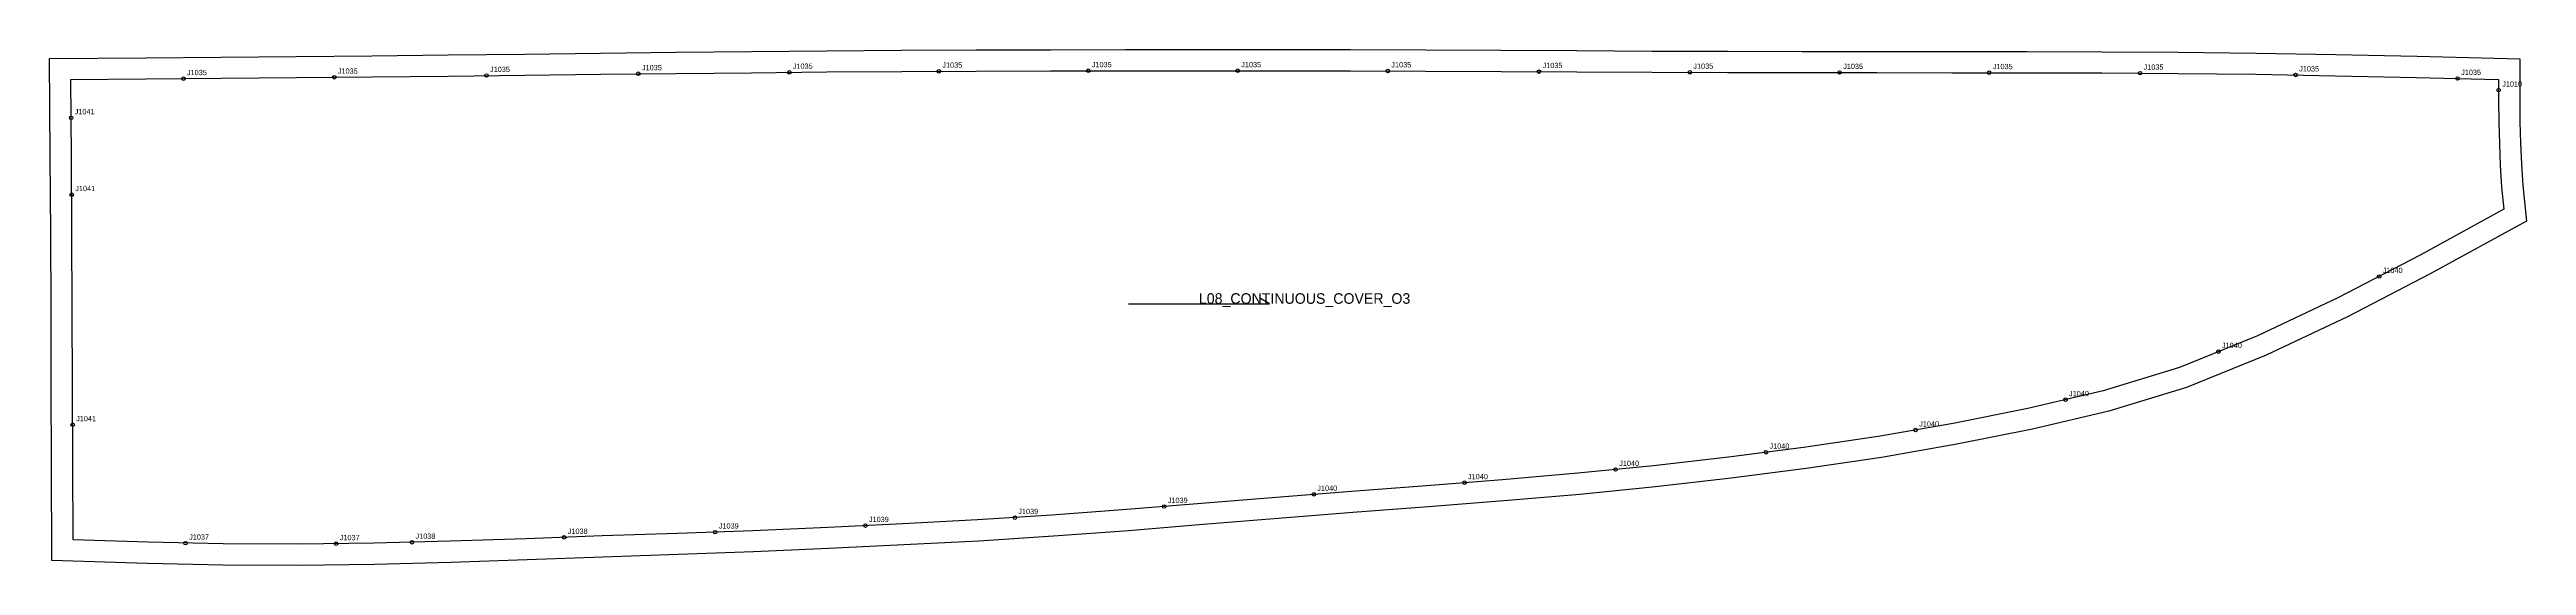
# Model space of a CAD drawing. Header units: millimetres. Extents: x -12 to 1394, y -276 to 17.
import ezdxf

# ---------------------------------------------------------------- set-up
doc = ezdxf.new("R2010")
doc.units = ezdxf.units.MM
for name, color, linetype in [('CUT', 1, 'Continuous'), ('GRAIN', 3, 'Continuous'), ('LABEL', 7, 'Continuous'), ('NOTCH', 2, 'Continuous'), ('SEW', 5, 'Continuous')]:
    doc.layers.add(name, color=color, linetype=linetype)

msp = doc.modelspace()

# ---------------------------------------------------------------- linework, layer by layer
at = {"layer": 'CUT'}
msp.add_lwpolyline([(-12.1, 11.9), (42.5, 12.4), (85.1, 12.7), (127.9, 13.1), (170.8, 13.5), (214.1, 14), (257.4, 14.5), (300.6, 15), (343.4, 15.5), (386.2, 15.9), (428.9, 16.3), (471.4, 16.6), (513.8, 16.8), (556.2, 16.9), (598.6, 17), (641, 17), (683.5, 17), (726, 17), (768.8, 16.8), (811.8, 16.6), (854.7, 16.4), (897.5, 16.2), (940.1, 16.1), (982.6, 16), (1025, 16), (1067.5, 15.9), (1110, 15.9), (1152.7, 15.8), (1195.9, 15.5), (1240.1, 15), (1285.4, 14.2), (1331.5, 13.2), (1389.8, 11.7), (1389.8, -12), (1389.9, -24), (1390.2, -36), (1390.7, -48), (1391.5, -60), (1393.6, -80.3), (1339, -110.2), (1292, -134.6), (1245.8, -156.4), (1200.7, -174.6), (1156.5, -188.1), (1113.3, -198.3), (1070.4, -206.9), (1027.6, -214.3), (984.9, -220.6), (942.2, -226.1), (899.4, -231), (856.4, -235.3), (813.3, -239), (770.4, -242.3), (727.6, -245.6), (685.1, -248.9), (642.6, -252.4), (600.2, -255.9), (557.7, -259.1), (515.2, -261.8), (472.7, -264), (430.2, -266), (387.5, -267.9), (344.7, -269.5), (302, -270.9), (258.9, -272.5), (215.6, -273.9), (172.3, -275), (129.2, -275.6), (86.3, -275.4), (43.5, -274.5), (-10.7, -272.8), (-10.9, -217.7), (-11.1, -174.1), (-11.2, -130.6), (-11.4, -87.1), (-11.7, -43.6), (-12.1, 11.9)], close=True, dxfattribs=at)
at = {"layer": 'GRAIN'}
for p, q in [((680.2, -127.2), (675.2, -124.2)), ((600.2, -127.2), (680.2, -127.2))]:
    msp.add_line(p, q, dxfattribs=at)
at = {"layer": 'NOTCH'}
for centre in [(63.9, 0.5), (149.5, 1.3), (235.9, 2.3), (322.1, 3.3), (407.7, 4.1), (492.6, 4.7), (577.4, 5), (662.2, 5), (747.4, 4.9), (833.2, 4.5), (918.8, 4.1), (1003.8, 4), (1088.7, 3.9), (1174.3, 3.6), (1262.6, 2.6), (1354.5, 0.6), (1377.8, -6), (0.2, -21.7), (0.5, -65.3), (1310, -111.7), (1218.8, -154.3), (1132, -181.6), (1, -195.8), (962, -211.4), (1046.9, -198.8), (876.7, -221.2), (705.4, -235.3), (790.9, -228.7), (450.9, -253), (535.7, -248.5), (620.5, -242.2), (65.1, -263), (150.6, -263.3), (193.6, -262.5), (280, -259.7), (365.7, -256.7)]:
    msp.add_circle(centre, 1, dxfattribs=at)
at = {"layer": 'SEW'}
msp.add_lwpolyline([(0, 0), (42.6, 0.4), (85.3, 0.7), (128, 1.1), (171, 1.5), (214.2, 2), (257.6, 2.5), (300.7, 3), (343.6, 3.5), (386.3, 3.9), (429, 4.3), (471.5, 4.6), (513.8, 4.8), (556.2, 4.9), (598.6, 5), (641, 5), (683.5, 5), (726, 5), (768.8, 4.8), (811.7, 4.6), (854.7, 4.4), (897.5, 4.2), (940.1, 4.1), (982.6, 4), (1025, 4), (1067.5, 3.9), (1110, 3.9), (1152.7, 3.8), (1195.8, 3.5), (1240, 3), (1285.1, 2.2), (1331.2, 1.2), (1377.8, 0), (1377.8, -12.1), (1377.9, -24.2), (1378.2, -36.4), (1378.7, -48.6), (1379.5, -61), (1380.8, -73.6), (1333.3, -99.6), (1286.6, -123.9), (1241, -145.4), (1196.6, -163.3), (1153.4, -176.6), (1110.7, -186.6), (1068.2, -195.1), (1025.7, -202.4), (983.3, -208.7), (940.8, -214.2), (898.1, -219.1), (855.3, -223.3), (812.4, -227), (769.4, -230.4), (726.7, -233.6), (684.1, -237), (641.7, -240.5), (599.2, -243.9), (556.8, -247.1), (514.5, -249.8), (472.1, -252), (429.7, -254), (387.1, -255.9), (344.3, -257.5), (301.5, -258.9), (258.4, -260.5), (215.2, -261.9), (172, -263), (129.2, -263.6), (86.5, -263.4), (43.8, -262.5), (1.3, -261.1), (1.1, -217.6), (0.9, -174.1), (0.8, -130.5), (0.6, -87), (0.3, -43.5)], close=True, dxfattribs=at)

# ---------------------------------------------------------------- texts
at = {"layer": 'LABEL'}
for s, height, p in [('J1035', 3, (65.9, 2.5)), ('J1035', 3, (151.5, 3.3)), ('J1035', 3, (237.9, 4.3)), ('J1035', 3, (324.1, 5.3)), ('J1035', 3, (409.7, 6.1)), ('J1035', 3, (494.6, 6.7)), ('J1035', 3, (579.4, 7)), ('J1035', 3, (664.2, 7)), ('J1035', 3, (749.4, 6.9)), ('J1035', 3, (835.2, 6.5)), ('J1035', 3, (920.8, 6.1)), ('J1035', 3, (1005.8, 6)), ('J1035', 3, (1090.7, 5.9)), ('J1035', 3, (1176.3, 5.6)), ('J1035', 3, (1264.6, 4.6)), ('J1035', 3, (1356.5, 2.6)), ('J1010', 3, (1379.8, -4)), ('J1041', 3, (2.2, -19.7)), ('J1041', 3, (2.5, -63.3)), ('J1040', 3, (1312, -109.7)), ('L08_CONTINUOUS_COVER_O3', 6, (640.2, -127.2)), ('J1040', 3, (1220.8, -152.3)), ('J1040', 3, (1134, -179.6)), ('J1041', 3, (3, -193.8)), ('J1040', 3, (1048.9, -196.8)), ('J1040', 3, (964, -209.4)), ('J1040', 3, (792.9, -226.7)), ('J1040', 3, (878.7, -219.2)), ('J1039', 3, (622.5, -240.2)), ('J1040', 3, (707.4, -233.3)), ('J1039', 3, (367.7, -254.7)), ('J1039', 3, (452.9, -251)), ('J1039', 3, (537.7, -246.5)), ('J1037', 3, (67.1, -261)), ('J1037', 3, (152.6, -261.3)), ('J1038', 3, (195.6, -260.5)), ('J1038', 3, (282, -257.7))]:
    msp.add_text(s, height=height, dxfattribs=at).set_placement(p)

doc.saveas('drawing.dxf')
